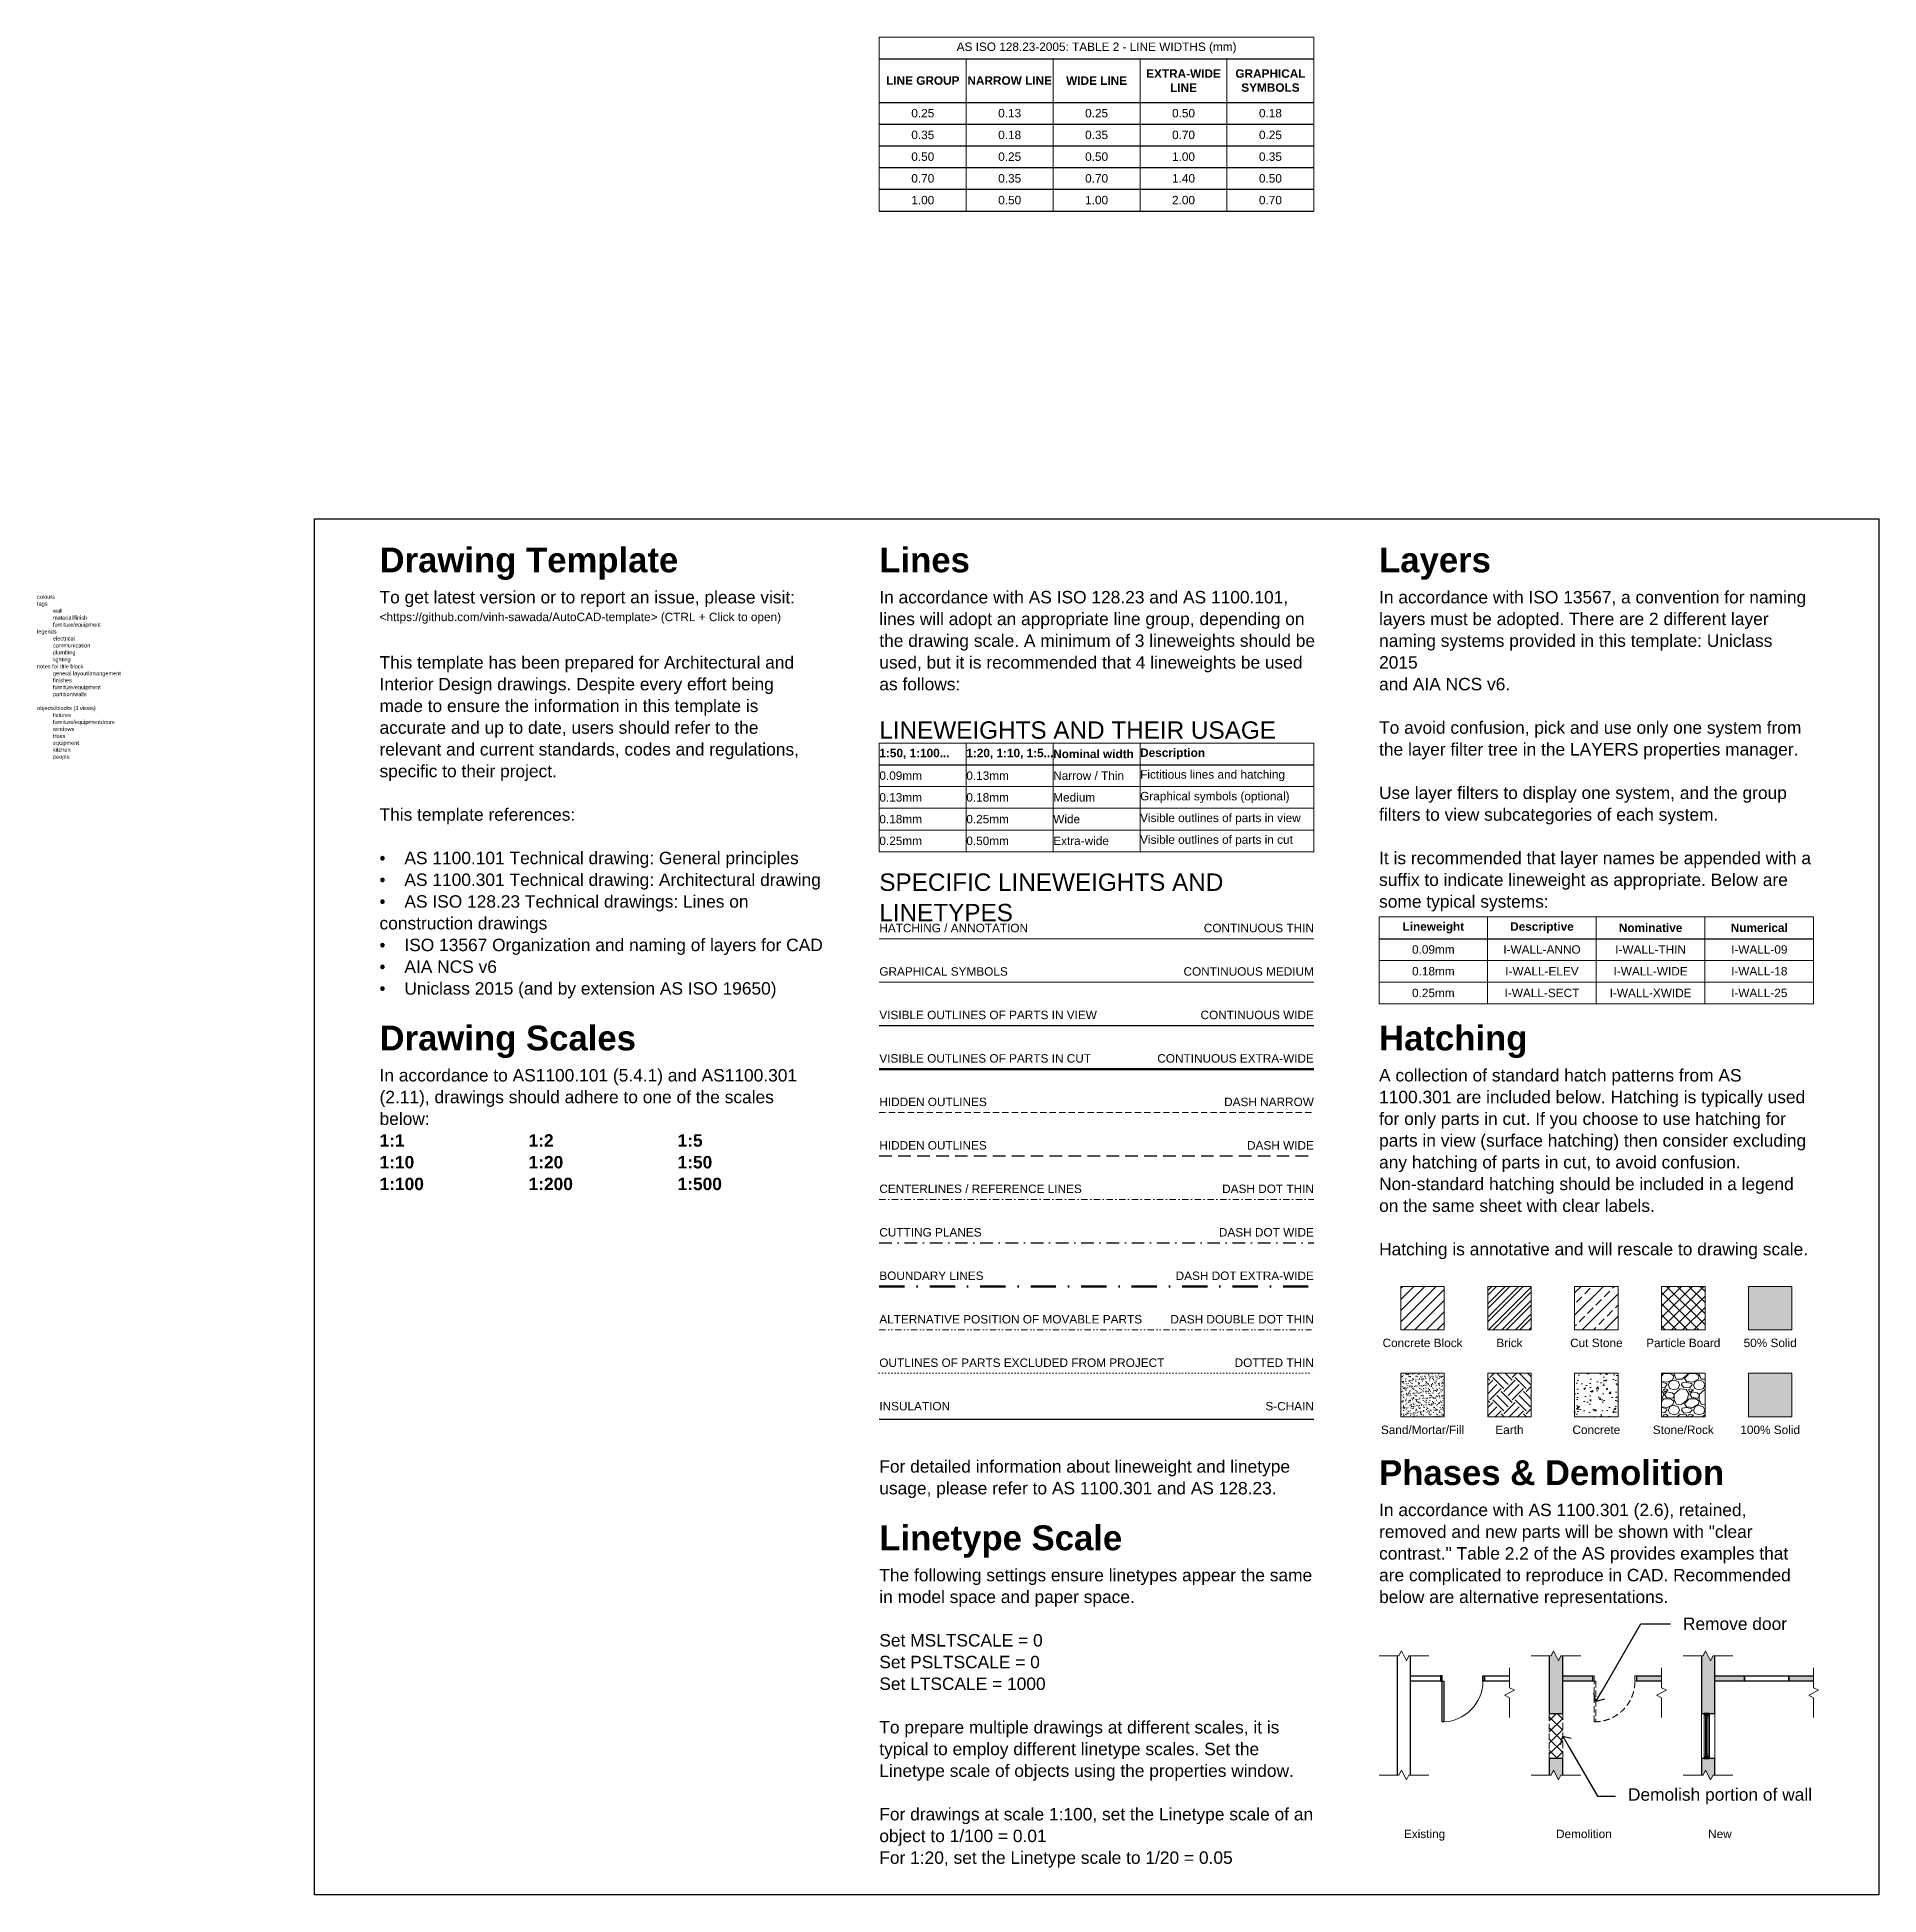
# Model space of a CAD drawing. Header units: millimetres. Extents: x 6670 to 127750, y 41694 to 79093.
# Drawn here: x 6670 to 43751, y 41694 to 79093 of the extents above; entities that cross this region are included whole.
import ezdxf
from ezdxf import colors
from ezdxf.entities.mleader import LeaderData, LeaderLine
from ezdxf.math import Vec2, Vec3

# ---------------------------------------------------------------- set-up
doc = ezdxf.new("R2010")
doc.units = ezdxf.units.MM
doc.header["$LTSCALE"] = 1000
for name, pattern in [('DASHDOT', [25.4, 12.7, -6.35, 0, -6.35]), ('DASHDOTX2', [50.8, 25.4, -12.7, 0, -12.7]), ('DASHDOTX4', [101.6, 50.8, -25.4, 0, -25.4]), ('DASHED', [19.05, 12.7, -6.35]), ('DASHEDX2', [38.1, 25.4, -12.7]), ('DIVIDE', [31.75, 12.7, -6.35, 0, -6.35, 0, -6.35]), ('DOT', [6.35, 0, -6.35])]:
    doc.linetypes.add(name, pattern=pattern)
for name, color, linetype, lineweight in [('I-E_25_10-WALLS_EXTERIOR_ELEV', 11, 'Continuous', 18), ('I-E_25_10-WALLS_EXTERIOR_SECT', 10, 'Continuous', 25), ('I-E_25_20-WALLS_INTERIOR_SECT', 10, 'Continuous', 25), ('I-E_25_30-DOORS_ANNO', 54, 'Continuous', 9), ('I-E_25_30-DOORS_SECT', 50, 'Continuous', 25), ('I-E_25_35-WINDOWS_ELEV', 91, 'Continuous', 18), ('I-E_25_35-WINDOWS_SECT', 90, 'Continuous', 25), ('I-E_25_40-GLAZING_SECT', 130, 'Continuous', 25), ('I-Z_20_10_00-ANNOTATION', 7, 'Continuous', 13), ('I-Z_20_40_00-HATCHING', 8, 'Continuous', 9), ('I-Z_20_80_00-SYMBOLS', 7, 'Continuous', 13), ('I-Z_30_90_00-SCHEDULES', 7, 'Continuous', 13), ('ID-E_25_00_DEMO_ANNO', 1, 'DASHED', 13), ('ID-E_25_00_DEMO_ELEMENTS', 1, 'DASHED', 18), ('ID-E_25_00_DEMO_HATCHING', 1, 'DASHED', 9)]:
    doc.layers.add(name, color=color, linetype=linetype, lineweight=lineweight)
doc.styles.add('1.7mm BOLD', font='HelveticaNowDisplay-Bold.ttf', dxfattribs={"height": 1.7})
doc.styles.add('1.7mm REGULAR', font='HelveticaNowDisplay-Regular.ttf', dxfattribs={"height": 1.7})
doc.styles.add('1.7mm THIN', font='HelveticaNowDisplay-Thin.ttf', dxfattribs={"height": 1.7})
doc.styles.add('2.5mm BOLD', font='HelveticaNowDisplay-Bold.ttf', dxfattribs={"height": 2.5})
doc.styles.add('2.5mm REGULAR', font='HelveticaNowDisplay-Regular.ttf', dxfattribs={"height": 2.5})
doc.styles.add('3.5mm THIN', font='HelveticaNowDisplay-Thin.ttf', dxfattribs={"height": 3.5})
doc.styles.add('5.0mm BOLD', font='HelveticaNowDisplay-Bold.ttf', dxfattribs={"height": 5})
doc.linetypes.add('BATTING', pattern='A,0.00254,-2.54,[134,ltypeshp.shx,S=2.54,R=0,X=-2.54,Y=0],-5.08,[134,ltypeshp.shx,S=2.54,R=180,X=2.54,Y=0],-2.54', length=10.16254)

msp = doc.modelspace()

# ---------------------------------------------------------------- texts
for s, insert, char_height, width, attachment_point, line_spacing_factor, style in [('Drawing Template', (13563.7, 68818.7), 500, 8750, 1, 1.05, '5.0mm BOLD'), ('Lines', (23626.2, 68818.7), 500, 8750, 1, 1.05, '5.0mm BOLD'), ('Layers', (33688.7, 68818.7), 500, 8750, 1, 1.05, '5.0mm BOLD'), ('To get latest version or to report an issue, please visit:', (13563.7, 67943.7), 250, 8750, 1, 1.05, '2.5mm REGULAR'), ('In accordance with AS ISO 128.23 and AS 1100.101, lines will adopt an appropriate line group, depending on the drawing scale. A minimum of 3 lineweights should be used, but it is recommended that 4 lineweights be used as follows:', (23626.2, 67943.7), 250, 8750, 1, 1.05, '2.5mm REGULAR'), ('In accordance with ISO 13567, a convention for naming layers must be adopted. There are 2 different layer naming systems provided in this template: Uniclass 2015\\Pand AIA NCS v6.\\P\\PTo avoid confusion, pick and use only one system from the layer filter tree in the LAYERS properties manager.\\P\\PUse layer filters to display one system, and the group filters to view subcategories of each system.\\P\\PIt is recommended that layer names be appended with a suffix to indicate lineweight as appropriate. Below are some typical systems:', (33688.7, 67943.7), 250, 8750, 1, 1.05, '2.5mm REGULAR'), ('<https://github.com/vinh-sawada/AutoCAD-template> (CTRL + Click to open)', (13563.7, 67506.2), 170, 8750, 1, 1.05, '1.7mm THIN'), ('This template has been prepared for Architectural and Interior Design drawings. Despite every effort being made to ensure the information in this template is accurate and up to date, users should refer to the relevant and current standards, codes and regulations, specific to their project.\\P\\PThis template references:\\P\\P\\pxt2;{\\fSymbol|b0|i0|c2|p18;·^I}AS 1100.101 Technical drawing: General principles\\P{\\fSymbol|b0|i0|c2|p18;·^I}AS 1100.301 Technical drawing: Architectural drawing\\P{\\fSymbol|b0|i0|c2|p18;·^I}AS ISO 128.23 Technical drawings: Lines on construction drawings\\P{\\fSymbol|b0|i0|c2|p18;·^I}ISO 13567 Organization and naming of layers for CAD\\P{\\fSymbol|b0|i0|c2|p18;·^I}AIA NCS v6\\P{\\fSymbol|b0|i0|c2|p18;·^I}Uniclass 2015 (and by extension AS ISO 19650)', (13563.7, 66631.2), 250, 8750, 1, 1.05, '2.5mm REGULAR'), ('LINEWEIGHTS AND THEIR USAGE', (23626.2, 65318.7), 350, 8750, 1, 1.05, '3.5mm THIN'), ('SPECIFIC LINEWEIGHTS AND LINETYPES', (23626.2, 62256.2), 350, 8750, 1, 1.05, '3.5mm THIN'), ('HATCHING / ANNOTATION\\P\\PGRAPHICAL SYMBOLS\\P\\PVISIBLE OUTLINES OF PARTS IN VIEW\\P\\PVISIBLE OUTLINES OF PARTS IN CUT\\P\\PHIDDEN OUTLINES\\P\\PHIDDEN OUTLINES\\P\\PCENTERLINES / REFERENCE LINES\\P\\PCUTTING PLANES\\P\\PBOUNDARY LINES\\P\\PALTERNATIVE POSITION OF MOVABLE PARTS\\P\\POUTLINES OF PARTS EXCLUDED FROM PROJECT\\P\\PINSULATION', (23626.2, 61243.7), 170, 7000, 1, 1.544118, '1.7mm REGULAR'), ('CONTINUOUS THIN\\P\\PCONTINUOUS MEDIUM\\P\\PCONTINUOUS WIDE\\P\\PCONTINUOUS EXTRA-WIDE\\P\\PDASH NARROW\\P\\PDASH WIDE\\P\\PDASH DOT THIN\\P\\PDASH DOT WIDE\\P\\PDASH DOT EXTRA-WIDE\\P\\PDASH DOUBLE DOT THIN\\P\\PDOTTED THIN\\P\\PS-CHAIN', (32376.2, 61243.7), 170, 3500, 3, 1.544118, '1.7mm THIN'), ('Drawing Scales', (13563.7, 59193.7), 500, 8750, 1, 1.05, '5.0mm BOLD'), ('Hatching', (33688.7, 59193.7), 500, 8750, 1, 1.05, '5.0mm BOLD'), ('In accordance to AS1100.101 (5.4.1) and AS1100.301 (2.11), drawings should adhere to one of the scales below:', (13563.7, 58318.7), 250, 8750, 1, 1.05, '2.5mm REGULAR'), ('A collection of standard hatch patterns from AS 1100.301 are included below. Hatching is typically used for only parts in cut. If you choose to use hatching for parts in view (surface hatching) then consider excluding any hatching of parts in cut, to avoid confusion. Non-standard hatching should be included in a legend on the same sheet with clear labels.\\P\\PHatching is annotative and will rescale to drawing scale.', (33688.7, 58318.7), 250, 8750, 1, 1.05, '2.5mm REGULAR'), ('\\pxt12,24;1:1^I1:2^I1:5\\P1:10^I1:20^I1:50\\P1:100^I1:200^I1:500', (13563.7, 57006.2), 250, 8750, 1, 1.05, '2.5mm BOLD'), ('Concrete\\~Block', (34564, 52891.2), 170, 1000, 2, 1.05, '1.7mm REGULAR'), ('Brick', (36313.7, 52891.2), 170, 1000, 2, 1.05, '1.7mm REGULAR'), ('Cut\\~Stone', (38063.7, 52891.2), 170, 1000, 2, 1.05, '1.7mm REGULAR'), ('Particle\\~Board', (39813.7, 52891.2), 170, 1000, 2, 1.05, '1.7mm REGULAR'), ('50%\\~Solid', (41563.7, 52891.2), 170, 1000, 2, 1.05, '1.7mm REGULAR'), ('Sand/Mortar/Fill', (34563.4, 51141.2), 170, 1000, 2, 1.05, '1.7mm REGULAR'), ('Earth', (36313.7, 51141.2), 170, 1000, 2, 1.05, '1.7mm REGULAR'), ('Concrete', (38063.4, 51141.2), 170, 1000, 2, 1.05, '1.7mm REGULAR'), ('Stone/Rock', (39813.4, 51141.2), 170, 1000, 2, 1.05, '1.7mm REGULAR'), ('100%\\~Solid', (41563.4, 51141.2), 170, 1000, 2, 1.05, '1.7mm REGULAR'), ('For detailed information about lineweight and linetype usage, please refer to AS 1100.301 and AS 128.23.', (23626.2, 50443.7), 250, 8750, 1, 1.05, '2.5mm REGULAR'), ('Phases & Demolition', (33688.7, 50443.7), 500, 8750, 1, 1.05, '5.0mm BOLD'), ('In accordance with AS 1100.301 (2.6), retained, removed and new parts will be shown with "clear contrast." Table 2.2 of the AS provides examples that are complicated to reproduce in CAD. Recommended below are alternative representations.', (33688.7, 49568.7), 250, 8750, 1, 1.05, '2.5mm REGULAR'), ('Linetype Scale', (23626.2, 49131.2), 500, 8750, 1, 1.05, '5.0mm BOLD'), ('The following settings ensure linetypes appear the same in model space and paper space.\\P\\PSet MSLTSCALE = 0\\PSet PSLTSCALE = 0\\PSet LTSCALE = 1000\\P\\PTo prepare multiple drawings at different scales, it is typical to employ different linetype scales. Set the Linetype scale of objects using the properties window.\\P\\PFor drawings at scale 1:100, set the Linetype scale of an object to 1/100 = 0.01\\PFor 1:20, set the Linetype scale to 1/20 = 0.05', (23626.2, 48256.2), 250, 8750, 1, 1.05, '2.5mm REGULAR'), ('Existing', (34188.7, 43006.2), 170, 1000, 1, 1.05, '1.7mm REGULAR'), ('Demolition', (37251.2, 43006.2), 170, 1000, 1, 1.05, '1.7mm REGULAR'), ('New', (40313.7, 43006.2), 170, 1000, 1, 1.05, '1.7mm REGULAR')]:
    msp.add_mtext(s, dxfattribs=dict(insert=insert, char_height=char_height, width=width, attachment_point=attachment_point, line_spacing_factor=line_spacing_factor, style=style))
at = {"insert": (6668, 68006.1), "char_height": 80, "attachment_point": 1, "line_spacing_factor": 1.05, "style": '3.5mm THIN'}
msp.add_mtext_dynamic_manual_height_columns('\\Pcolours\\Ptags\\P^Iwall\\P^Imaterial/finish\\P^Ifurniture/equipment\\Plegends\\P^Ielectrical\\P^Icommunication\\P^Iplumbing\\P^Ilighting\\Pnotes for title block\\P^Igeneral layout/arrangement\\P^Ifinishes\\P^Ifurniture/equipment\\P^Ipartition/walls\\P\\Pobjects/blocks (3 views)\\P^Ifixtures\\P^Ifurniture/equipmentdoors\\P^Iwindows\\P^Itrees\\P^Iequipment\\P^Ikitchen\\P^Ipeople', width=4190.686, gutter_width=250, heights=[0], dxfattribs=at)

# ---------------------------------------------------------------- blocks, each defined once
blk = doc.blocks.new('*T56')
at = {"layer": 'Defpoints', "color": 8, "linetype": 'ByBlock', "lineweight": 0, "transparency": 16777216}
for p, q in [((0, 0), (8750, 0)), ((0, 0), (0, -3500)), ((8750, 0), (8750, -3500)), ((1750, -437.5), (1750, -3500)), ((3500, -437.5), (3500, -3500)), ((5250, -437.5), (5250, -3500)), ((7000, -437.5), (7000, -3500))]:
    blk.add_line(p, q, dxfattribs=at)
at = {"layer": 'I-Z_30_90_00-SCHEDULES', "color": 0, "linetype": 'ByBlock', "lineweight": -2, "transparency": 16777216}
for p, q in [((0, -437.5), (8750, -437.5)), ((0, -1312.5), (8750, -1312.5)), ((0, -1750), (8750, -1750)), ((0, -2187.5), (8750, -2187.5)), ((0, -2625), (8750, -2625)), ((0, -3062.5), (8750, -3062.5)), ((0, -3500), (8750, -3500))]:
    blk.add_line(p, q, dxfattribs=at)
at = {"layer": 'I-Z_30_90_00-SCHEDULES', "color": 0, "transparency": 16777216, "char_height": 170, "attachment_point": 5}
for s, insert, width, style in [('AS ISO 128.23-2005: TABLE 2 - LINE WIDTHS (mm)', (4375, -218.75), 8747, '1.7mm THIN'), ('EXTRA-WIDE LINE', (6125, -875), 1747, '1.7mm BOLD'), ('GRAPHICAL SYMBOLS', (7875, -875), 1747, '1.7mm BOLD'), ('LINE GROUP', (875, -875), 1747, '1.7mm BOLD'), ('NARROW LINE', (2625, -875), 1747, '1.7mm BOLD'), ('WIDE LINE', (4375, -875), 1747, '1.7mm BOLD'), ('0.25', (875, -1531.25), 1747, '1.7mm REGULAR'), ('0.13', (2625, -1531.25), 1747, '1.7mm REGULAR'), ('0.25', (4375, -1531.25), 1747, '1.7mm REGULAR'), ('0.50', (6125, -1531.25), 1747, '1.7mm REGULAR'), ('0.18', (7875, -1531.25), 1747, '1.7mm REGULAR'), ('0.35', (875, -1968.75), 1747, '1.7mm REGULAR'), ('0.18', (2625, -1968.75), 1747, '1.7mm REGULAR'), ('0.35', (4375, -1968.75), 1747, '1.7mm REGULAR'), ('0.70', (6125, -1968.75), 1747, '1.7mm REGULAR'), ('0.25', (7875, -1968.75), 1747, '1.7mm REGULAR'), ('0.50', (875, -2406.25), 1747, '1.7mm REGULAR'), ('0.25', (2625, -2406.25), 1747, '1.7mm REGULAR'), ('0.50', (4375, -2406.25), 1747, '1.7mm REGULAR'), ('1.00', (6125, -2406.25), 1747, '1.7mm REGULAR'), ('0.35', (7875, -2406.25), 1747, '1.7mm REGULAR'), ('0.70', (875, -2843.75), 1747, '1.7mm REGULAR'), ('0.35', (2625, -2843.75), 1747, '1.7mm REGULAR'), ('0.70', (4375, -2843.75), 1747, '1.7mm REGULAR'), ('1.40', (6125, -2843.75), 1747, '1.7mm REGULAR'), ('0.50', (7875, -2843.75), 1747, '1.7mm REGULAR'), ('1.00', (875, -3281.25), 1747, '1.7mm REGULAR'), ('0.50', (2625, -3281.25), 1747, '1.7mm REGULAR'), ('1.00', (4375, -3281.25), 1747, '1.7mm REGULAR'), ('2.00', (6125, -3281.25), 1747, '1.7mm REGULAR'), ('0.70', (7875, -3281.25), 1747, '1.7mm REGULAR')]:
    blk.add_mtext(s, dxfattribs=dict(at, insert=insert, width=width, style=style))
blk = doc.blocks.new('*T75')
at = {"layer": 'Defpoints', "color": 8, "linetype": 'ByBlock', "lineweight": 0, "transparency": 16777216}
for p, q in [((0, 0), (8750, 0)), ((0, 0), (0, -1750)), ((2187.5, 0), (2187.5, -1750)), ((4375, 0), (4375, -1750)), ((6562.5, 0), (6562.5, -1750)), ((8750, 0), (8750, -1750)), ((0, -875), (8750, -875)), ((0, -1312.5), (8750, -1312.5)), ((0, -1750), (8750, -1750))]:
    blk.add_line(p, q, dxfattribs=at)
at = {"layer": 'I-Z_30_90_00-SCHEDULES', "color": 0, "linetype": 'ByBlock', "lineweight": -2, "transparency": 16777216}
blk.add_line((0, -437.5), (8750, -437.5), dxfattribs=at)
at = {"layer": 'I-Z_30_90_00-SCHEDULES', "color": 0, "transparency": 16777216, "char_height": 170, "width": 2184.5, "attachment_point": 5}
for s, insert, style in [('Lineweight', (1093.75, -218.75), '1.7mm BOLD'), ('Descriptive', (3281.25, -218.75), '1.7mm BOLD'), ('Nominative', (5468.75, -218.75), '1.7mm BOLD'), ('Numerical', (7656.25, -218.75), '1.7mm BOLD'), ('0.09mm', (1093.75, -656.25), '1.7mm REGULAR'), ('I-WALL-ANNO', (3281.25, -656.25), '1.7mm REGULAR'), ('I-WALL-THIN', (5468.75, -656.25), '1.7mm REGULAR'), ('I-WALL-09', (7656.25, -656.25), '1.7mm REGULAR'), ('0.18mm', (1093.75, -1093.75), '1.7mm REGULAR'), ('I-WALL-ELEV', (3281.25, -1093.75), '1.7mm REGULAR'), ('I-WALL-WIDE', (5468.75, -1093.75), '1.7mm REGULAR'), ('I-WALL-18', (7656.25, -1093.75), '1.7mm REGULAR'), ('0.25mm', (1093.75, -1531.25), '1.7mm REGULAR'), ('I-WALL-SECT', (3281.25, -1531.25), '1.7mm REGULAR'), ('I-WALL-XWIDE', (5468.75, -1531.25), '1.7mm REGULAR'), ('I-WALL-25', (7656.25, -1531.25), '1.7mm REGULAR')]:
    blk.add_mtext(s, dxfattribs=dict(at, insert=insert, style=style))
blk = doc.blocks.new('*T76')
at = {"layer": 'Defpoints', "color": 8, "linetype": 'ByBlock', "lineweight": 0, "transparency": 16777216}
for p, q in [((0, 0), (8750, 0)), ((0, 0), (0, -2187.5)), ((1750, 0), (1750, -2187.5)), ((3500, 0), (3500, -2187.5)), ((5250, 0), (5250, -2187.5)), ((8750, 0), (8750, -2187.5)), ((0, -875), (8750, -875)), ((0, -1312.5), (8750, -1312.5)), ((0, -1750), (8750, -1750)), ((0, -2187.5), (8750, -2187.5))]:
    blk.add_line(p, q, dxfattribs=at)
at = {"layer": 'I-Z_30_90_00-SCHEDULES', "color": 0, "linetype": 'ByBlock', "lineweight": -2, "transparency": 16777216}
blk.add_line((0, -437.5), (8750, -437.5), dxfattribs=at)
at = {"layer": 'I-Z_30_90_00-SCHEDULES', "color": 0, "transparency": 16777216, "char_height": 170, "attachment_point": 4}
for s, insert, width, style in [('1:50, 1:100...', (1.5, -218.75), 1747, '1.7mm BOLD'), ('1:20, 1:10, 1:5...', (1751.5, -218.75), 1747, '1.7mm BOLD'), ('Nominal width', (3501.5, -218.75), 1747, '1.7mm BOLD'), ('Description', (5251.5, -218.75), 3497, '1.7mm BOLD'), ('0.09mm', (1.5, -656.25), 1747, '1.7mm REGULAR'), ('0.13mm', (1751.5, -656.25), 1747, '1.7mm REGULAR'), ('Narrow / Thin', (3501.5, -656.25), 1747, '1.7mm REGULAR'), ('Fictitious lines and hatching', (5251.5, -656.25), 3497, '1.7mm REGULAR'), ('0.13mm', (1.5, -1093.75), 1747, '1.7mm REGULAR'), ('0.18mm', (1751.5, -1093.75), 1747, '1.7mm REGULAR'), ('Medium', (3501.5, -1093.75), 1747, '1.7mm REGULAR'), ('Graphical symbols (optional)', (5251.5, -1093.75), 3497, '1.7mm REGULAR'), ('0.18mm', (1.5, -1531.25), 1747, '1.7mm REGULAR'), ('0.25mm', (1751.5, -1531.25), 1747, '1.7mm REGULAR'), ('Wide', (3501.5, -1531.25), 1747, '1.7mm REGULAR'), ('Visible outlines of parts in view', (5251.5, -1531.25), 3497, '1.7mm REGULAR'), ('Visible outlines of parts in cut', (5251.5, -1968.75), 3497, '1.7mm REGULAR'), ('0.25mm', (1.5, -1968.75), 1747, '1.7mm REGULAR'), ('0.50mm', (1751.5, -1968.75), 1747, '1.7mm REGULAR'), ('Extra-wide', (3501.5, -1968.75), 1747, '1.7mm REGULAR')]:
    blk.add_mtext(s, dxfattribs=dict(at, insert=insert, width=width, style=style))
blk = doc.blocks.new('*U120')
at = {"color": 0, "linetype": 'ByBlock', "lineweight": -2, "ltscale": 0.01, "transparency": 16777216}
blk.add_lwpolyline([(-5, 0), (-1, 0), (-0.5, 1), (0.5, -1), (1, 0), (5, 0)], dxfattribs=at)
blk = doc.blocks.new('*U162')
at = {"layer": 'I-E_25_30-DOORS_ANNO', "ltscale": 0.01}
blk.add_arc((0, 0), 820, 270, 0, dxfattribs=at)
at = {"layer": 'I-E_25_30-DOORS_SECT', "ltscale": 0.01}
for points in [[(0, 0), (0, 110), (-35, 110), (-35, 0)], [(0, 0), (35, 0), (35, -820), (0, -820)], [(820, 0), (820, 110), (855, 110), (855, 0)]]:
    blk.add_lwpolyline(points, close=True, dxfattribs=at)
blk = doc.blocks.new('*U123')
at = {"layer": 'I-E_25_35-WINDOWS_ELEV'}
for points in [[(35, 110), (875, 110), (875, 0), (35, 0)], [(70, 30), (840, 30), (840, 80), (70, 80)]]:
    blk.add_lwpolyline(points, close=True, dxfattribs=at)
at = {"layer": 'I-E_25_35-WINDOWS_SECT'}
for points in [[(0, 0), (35, 0), (35, 110), (0, 110)], [(35, 30), (70, 30), (70, 80), (35, 80)], [(840, 30), (875, 30), (875, 80), (840, 80)], [(875, 0), (910, 0), (910, 110), (875, 110)]]:
    blk.add_lwpolyline(points, close=True, dxfattribs=at)
at = {"layer": 'I-E_25_40-GLAZING_SECT'}
blk.add_line((840, 55), (70, 55), dxfattribs=at)
blk = doc.blocks.new('_Open90')
at = {"color": 0, "linetype": 'ByBlock', "lineweight": -2}
for p, q in [((0, 0), (-1, 0)), ((-0.5, 0.5), (0, 0)), ((0, 0), (-0.5, -0.5))]:
    blk.add_line(p, q, dxfattribs=at)

# ---------------------------------------------------------------- hatches: boundary and pattern name
at = {"layer": 'I-Z_20_40_00-HATCHING', "transparency": 33554687}
h = msp.add_hatch(dxfattribs=at)
h.set_pattern_fill('ANSI31', color=256, scale=0.5)
h.set_pattern_definition([(45, (7e-12, -875), (-112.2532, 112.2532), [])])
h.paths.add_polyline_path([(35001.2, 53943.7), (34126.2, 53943.7), (34126.2, 53068.7), (35001.2, 53068.7)])
h = msp.add_hatch(dxfattribs=at)
h.set_pattern_fill('ANSI32', color=256, scale=0.2)
h.set_pattern_definition([(45, (7e-12, -875), (-134.70384, 134.70384), []), (45, (89.8, -875), (-134.70384, 134.70384), [])])
h.paths.add_polyline_path([(36751.2, 53943.7), (35876.2, 53943.7), (35876.2, 53068.7), (36751.2, 53068.7)])
h = msp.add_hatch(dxfattribs=at)
h.set_pattern_fill('ANSI33', color=256, scale=0.5)
h.set_pattern_definition([(45, (7e-12, -875), (-224.5064, 224.5064), []), (45, (224.5, -875), (-224.5064, 224.5064), [158.75, -79.375])])
h.paths.add_polyline_path([(38501.2, 53943.7), (37626.2, 53943.7), (37626.2, 53068.7), (38501.2, 53068.7)])
h = msp.add_hatch(dxfattribs=at)
h.set_pattern_fill('ANSI37', color=256, scale=0.5)
h.set_pattern_definition([(45, (7e-12, -875), (-112.2532, 112.2532), []), (135, (7e-12, -875), (-112.2532, -112.2532), [])])
h.paths.add_polyline_path([(40251.2, 53943.7), (39376.2, 53943.7), (39376.2, 53068.7), (40251.2, 53068.7)])
at = {"layer": 'I-Z_20_40_00-HATCHING', "transparency": 33554559}
h = msp.add_hatch(color=256, dxfattribs=at)
h.dxf.hatch_style = 1
h.paths.add_polyline_path([(41126.2, 53068.7), (42001.2, 53068.7), (42001.2, 53943.7), (41126.2, 53943.7)])
at = {"layer": 'I-Z_20_40_00-HATCHING', "transparency": 33554687}
h = msp.add_hatch(dxfattribs=at)
h.set_pattern_fill('AR-SAND', color=256, scale=0.02)
h.set_pattern_definition([(37.5, (7e-12, -875), (-3.20006, 97.88265), [0, -77.216, 0, -86.36, 0, -82.55]), (7.5, (7e-12, -875), (89.90466, 143.36502), [0, -41.656, 0, -69.596, 0, -26.67]), (327.5, (-62.48, -875), (158.19847, 0.28744), [0, -25.4, 0, -91.44, 0, -119.38]), (317.5, (-62.48, -875), (152.7113, 44.58586), [0, -12.7, 0, -59.944, 0, -68.58])])
h.paths.add_polyline_path([(35001.2, 52193.7), (34126.2, 52193.7), (34126.2, 51318.7), (35001.2, 51318.7)])
h = msp.add_hatch(dxfattribs=at)
h.set_pattern_fill('EARTH', color=256, scale=0.5, angle=45)
h.set_pattern_definition([(45, (7e-12, -875), (0, 449.0128), [317.5, -317.5]), (45, (-84.2, -790.8), (0, 449.0128), [317.5, -317.5]), (45, (-168.38, -706.62), (0, 449.0128), [317.5, -317.5]), (135, (-168.38, -650.5), (-449.0128, 0), [317.5, -317.5]), (135, (-84.2, -566.3), (-449.0128, 0), [317.5, -317.5]), (135, (7e-12, -482.1), (-449.0128, 0), [317.5, -317.5])])
h.paths.add_polyline_path([(36751.2, 52193.7), (35876.2, 52193.7), (35876.2, 51318.7), (36751.2, 51318.7)])
h = msp.add_hatch(dxfattribs=at)
h.set_pattern_fill('AR-CONC', color=256, scale=0.02)
h.set_pattern_definition([(50, (7e-12, -875), (364.3693, -31.8782), [38.1, -419.1]), (355, (7e-12, -875), (-70.4868, 382.1137), [30.48, -335.2812]), (100.45144, (30.36, -877.66), (293.8825, 350.2355), [32.38, -356.1805]), (46.1842, (7e-12, -773.4), (542.158, -84.0847), [57.15, -628.65]), (96.6356, (45.2, -780.4), (474.8083, 494.8522), [48.57, -534.271]), (351.1842, (7e-12, -773.4), (474.8083, 494.8522), [45.72, -502.9195]), (21, (50.8, -798.8), (303.2288, -204.5304), [38.1, -419.1]), (326, (50.8, -798.8), (123.604, 368.376), [30.48, -335.28]), (71.45144, (76.07, -815.84), (426.8328, 163.8455), [32.38, -356.1799]), (37.5, (7e-12, -875), (6.1772, 169.11008), [0, -331.216, 0, -340.36, 0, -336.55]), (7.5, (7e-12, -875), (133.6393, 200.36115), [0, -194.056, 0, -323.596, 0, -128.27]), (327.5, (-113.28, -875), (271.1812, -11.4575), [0, -127, 0, -396.24, 0, -525.78]), (317.5, (-164.08, -875), (296.2584, 50.853), [0, -165.1, 0, -263.144, 0, -373.38])])
h.paths.add_polyline_path([(38501.2, 52193.7), (37626.2, 52193.7), (37626.2, 51318.7), (38501.2, 51318.7)])
h = msp.add_hatch(dxfattribs=at)
h.set_pattern_fill('GRAVEL', color=256, scale=0.2)
h.set_pattern_definition([(228.01279, (365.76, -367), (-4064, -4572), [68.3443, -6766.0967]), (184.96974, (320.04, -417.8), (6095.9999976, 508.000029), [117.281, -11610.8098]), (132.510447, (203.2, -427.96), (5080.000002, -5587.999998), [82.6963, -8186.9446]), (267.27369, (5.08, -554.96), (508.000001, 10160), [106.801, -10573.2875]), (292.833654, (7e-12, -661.64), (-2540, 6096), [104.7267, -10367.9615]), (357.27369, (40.64, -758.16), (-10160, 508.000001), [106.801, -10573.2875]), (37.69424, (147.32, -763.24), (-6603.9999997, -5080.0000004), [141.2387, -13982.623]), (72.25533, (259.08, -676.88), (3556.000001, 11175.9999997), [133.344, -13201.0513]), (121.429566, (299.72, -549.88), (-4064.000001, 6604), [107.1626, -10609.109]), (175.23636, (243.84, -458.44), (5588, -508), [122.3427, -5994.7874]), (222.397438, (121.92, -448.28), (-6096, -5588.0000002), [158.2156, -15663.3545]), (138.814075, (508, -560.04), (-3556, 3048), [54.001, -5346.113]), (171.469234, (467.36, -524.48), (6604, -1015.999999), [102.7364, -10170.9278]), (225, (365.76, -509.24), (-7e-14, -508), [71.842, -646.5786]), (203.19859, (330.2, -448.28), (2540, 1016), [38.6883, -3830.1245]), (291.80141, (294.64, -463.52), (-508, 1524), [54.713, -2680.9506]), (30.96376, (314.96, -514.32), (1524, 1016), [88.864, -2873.2596]), (161.56505, (391.16, -468.6), (1016, -508), [64.2574, -1542.1796]), (16.38954, (7e-12, -463.52), (5080, 1524), [90.0176, -8911.7653]), (70.346176, (86.36, -438.12), (-2032, -5588), [75.5198, -7476.443]), (293.19859, (391.16, -367), (-1016, 2540), [77.376, -3791.4367]), (343.61046, (421.64, -438.12), (-5080, 1524), [90.0176, -8911.7653]), (339.44395, (7e-12, -778.48), (-2540, 1016), [86.807, -4253.547]), (294.77514, (81.28, -808.96), (-2540.000003, 5587.999999), [72.7344, -7200.7187]), (66.80141, (396.24, -875), (1016, 2540), [77.376, -3791.4367]), (17.354025, (426.72, -803.88), (-6604, -2032), [85.1565, -8430.4752]), (69.44395, (147.32, -875), (-1016, -2540), [43.4035, -4296.9504]), (101.30993, (365.76, -875), (-508, 2032), [25.903, -2564.399]), (165.96376, (360.68, -849.6), (1524, -508), [104.7267, -1989.811]), (186.009006, (259.08, -824.2), (5080, 508), [97.0534, -9608.273]), (303.69007, (314.96, -560.04), (-508, 1016), [73.2648, -1758.3553]), (353.157227, (355.6, -621), (8636, -1015.9999995), [127.9114, -12663.2018]), (60.9454, (482.6, -636.24), (-2032, -3556), [52.3016, -5177.8785]), (90, (508, -590.5), (-508, 508), [30.48, -477.52]), (120.25644, (248.92, -808.96), (2032, -3556), [70.5734, -6986.788]), (48.01279, (213.36, -748), (4064, 4572), [136.6886, -6697.7524]), (0, (304.8, -646.4), (508, 508), [132.08, -375.92]), (325.304846, (436.88, -646.4), (5080.000002, -3555.999997), [80.322, -7951.8633]), (254.0546, (502.92, -692.12), (-508, -2032), [73.966, -3624.33]), (207.645975, (482.6, -763.24), (-9652.0000004, -5079.999999), [120.429, -11922.493]), (175.42608, (375.92, -819.12), (-6604, 508), [127.406, -12613.1693])])
h.paths.add_polyline_path([(40251.2, 52193.7), (39376.2, 52193.7), (39376.2, 51318.7), (40251.2, 51318.7)])
h = msp.add_hatch(color=256, dxfattribs=at)
h.dxf.hatch_style = 1
h.paths.add_polyline_path([(42001.2, 51318.7), (42001.2, 52193.7), (41126.2, 52193.7), (41126.2, 51318.7)])
at = {"layer": 'I-Z_20_40_00-HATCHING', "transparency": 33554559}
h = msp.add_hatch(color=256, dxfattribs=at)
h.dxf.hatch_style = 1
h.paths.add_polyline_path([(37116.2, 45346.2), (37386.2, 45346.2), (37386.2, 46506.2), (37351.2, 46506.2), (37301.2, 46406.2), (37201.2, 46606.2), (37151.2, 46506.2), (37116.2, 46506.2)])
h.paths.add_polyline_path([(37201.2, 44206.2), (37301.2, 44006.2), (37351.2, 44106.2), (37386.2, 44106.2), (37386.2, 44436.2), (37116.2, 44436.2), (37116.2, 44106.2), (37151.2, 44106.2)])
h = msp.add_hatch(color=256, dxfattribs=at)
h.dxf.hatch_style = 1
h.paths.add_polyline_path([(41048.7, 46106.2), (40448.7, 46106.2), (40448.7, 45996.2), (41048.7, 45996.2)])
h.paths.add_polyline_path([(41938.7, 46106.2), (41938.7, 45996.2), (42438.7, 45996.2), (42438.7, 46106.2)])
h.paths.add_polyline_path([(40178.7, 45346.2), (40448.7, 45346.2), (40448.7, 46506.2), (40413.7, 46506.2), (40363.7, 46406.2), (40263.7, 46606.2), (40213.7, 46506.2), (40178.7, 46506.2)])
h.paths.add_polyline_path([(40263.7, 44206.2), (40363.7, 44006.2), (40413.7, 44106.2), (40448.7, 44106.2), (40448.7, 44436.2), (40178.7, 44436.2), (40178.7, 44106.2), (40213.7, 44106.2)])
h = msp.add_hatch(color=256, dxfattribs=at)
h.dxf.hatch_style = 1
h.paths.add_polyline_path([(37986.2, 46106.2), (37386.2, 46106.2), (37386.2, 45996.2), (37986.2, 45996.2)])
h.paths.add_polyline_path([(38876.2, 46106.2), (38876.2, 45996.2), (39376.2, 45996.2), (39376.2, 46106.2)])
at = {"layer": 'ID-E_25_00_DEMO_HATCHING', "transparency": 33554687}
h = msp.add_hatch(dxfattribs=at)
h.set_pattern_fill('ANSI37', color=256, scale=0.5)
h.set_pattern_definition([(45, (0, 0), (-112.2532, 112.2532), []), (135, (0, 0), (-112.2532, -112.2532), [])])
h.paths.add_polyline_path([(37386.2, 45346.2), (37116.2, 45346.2), (37116.2, 44436.2), (37386.2, 44436.2)])

# ---------------------------------------------------------------- linework, layer by layer
at = {"linetype": 'Continuous', "lineweight": 13, "ltscale": 0.01}
msp.add_line((23626.2, 60943.7), (32376.2, 60943.7), dxfattribs=at)
at = {"linetype": 'Continuous', "lineweight": 18, "ltscale": 0.01}
msp.add_line((23626.2, 60068.7), (32376.2, 60068.7), dxfattribs=at)
at = {"linetype": 'Continuous', "lineweight": 25, "ltscale": 0.01}
msp.add_line((23626.2, 59193.7), (32376.2, 59193.7), dxfattribs=at)
at = {"linetype": 'Continuous', "lineweight": 50, "ltscale": 0.01}
msp.add_line((23626.2, 58318.7), (32376.2, 58318.7), dxfattribs=at)
at = {"linetype": 'DASHED', "lineweight": 13, "ltscale": 0.01}
msp.add_line((23626.2, 57443.7), (32376.2, 57443.7), dxfattribs=at)
at = {"linetype": 'DASHEDX2', "lineweight": 25, "ltscale": 0.01}
msp.add_line((23626.2, 56568.7), (32376.2, 56568.7), dxfattribs=at)
at = {"linetype": 'DASHDOT', "lineweight": 13, "ltscale": 0.01}
msp.add_line((23626.2, 55693.7), (32376.2, 55693.7), dxfattribs=at)
at = {"linetype": 'DASHDOTX2', "lineweight": 25, "ltscale": 0.01}
msp.add_line((23626.2, 54818.7), (32376.2, 54818.7), dxfattribs=at)
at = {"linetype": 'DASHDOTX4', "lineweight": 50, "ltscale": 0.01}
msp.add_line((23626.2, 53943.7), (32376.2, 53943.7), dxfattribs=at)
at = {"linetype": 'DIVIDE', "lineweight": 13, "ltscale": 0.01}
msp.add_line((23626.2, 53068.7), (32376.2, 53068.7), dxfattribs=at)
at = {"linetype": 'DOT', "lineweight": 13, "ltscale": 0.01}
msp.add_line((23626.2, 52193.7), (32376.2, 52193.7), dxfattribs=at)
at = {"linetype": 'BATTING', "lineweight": -3, "ltscale": 0.01}
msp.add_line((23626.2, 51268.7), (32376.2, 51268.7), dxfattribs=at)
msp.add_lwpolyline([(12251.6, 69393.4), (43751.2, 69393.4), (43751.2, 41693.7), (12251.6, 41693.7)], close=True)
at = {"layer": 'I-E_25_10-WALLS_EXTERIOR_ELEV'}
msp.add_lwpolyline([(40178.7, 45346.2), (40448.7, 45346.2), (40448.7, 44436.2), (40178.7, 44436.2)], close=True, dxfattribs=at)
at = {"layer": 'I-E_25_10-WALLS_EXTERIOR_SECT'}
for p, q in [((34053.7, 46506.2), (34053.7, 44106.2)), ((34323.7, 44106.2), (34323.7, 46506.2))]:
    msp.add_line(p, q, dxfattribs=at)
for points in [[(37116.2, 46506.2), (37116.2, 45346.2), (37386.2, 45346.2), (37386.2, 46506.2)], [(40178.7, 46506.2), (40178.7, 45346.2), (40448.7, 45346.2), (40448.7, 46506.2)], [(37386.2, 44106.2), (37386.2, 44436.2), (37116.2, 44436.2), (37116.2, 44106.2)], [(40448.7, 44106.2), (40448.7, 44436.2), (40178.7, 44436.2), (40178.7, 44106.2)]]:
    msp.add_lwpolyline(points, dxfattribs=at)
at = {"layer": 'I-E_25_20-WALLS_INTERIOR_SECT'}
for points in [[(34323.7, 46106.2), (34923.7, 46106.2), (34923.7, 45996.2), (34323.7, 45996.2)], [(37386.2, 46106.2), (37986.2, 46106.2), (37986.2, 45996.2), (37386.2, 45996.2)], [(40448.7, 46106.2), (41048.7, 46106.2), (41048.7, 45996.2), (40448.7, 45996.2)], [(41048.7, 46106.2), (41938.7, 46106.2), (41938.7, 45996.2), (41048.7, 45996.2)]]:
    msp.add_lwpolyline(points, close=True, dxfattribs=at)
for points in [[(36313.7, 45996.2), (35813.7, 45996.2), (35813.7, 46106.2), (36313.7, 46106.2)], [(39376.2, 45996.2), (38876.2, 45996.2), (38876.2, 46106.2), (39376.2, 46106.2)], [(42438.7, 45996.2), (41938.7, 45996.2), (41938.7, 46106.2), (42438.7, 46106.2)]]:
    msp.add_lwpolyline(points, dxfattribs=at)
at = {"layer": 'I-Z_20_80_00-SYMBOLS'}
for points in [[(34126.2, 53068.7), (35001.2, 53068.7), (35001.2, 53943.7), (34126.2, 53943.7)], [(35876.2, 53068.7), (36751.2, 53068.7), (36751.2, 53943.7), (35876.2, 53943.7)], [(37626.2, 53068.7), (38501.2, 53068.7), (38501.2, 53943.7), (37626.2, 53943.7)], [(39376.2, 53068.7), (40251.2, 53068.7), (40251.2, 53943.7), (39376.2, 53943.7)], [(41126.2, 53068.7), (42001.2, 53068.7), (42001.2, 53943.7), (41126.2, 53943.7)], [(34126.2, 51318.7), (35001.2, 51318.7), (35001.2, 52193.7), (34126.2, 52193.7)], [(35876.2, 51318.7), (36751.2, 51318.7), (36751.2, 52193.7), (35876.2, 52193.7)], [(37626.2, 51318.7), (38501.2, 51318.7), (38501.2, 52193.7), (37626.2, 52193.7)], [(39376.2, 51318.7), (40251.2, 51318.7), (40251.2, 52193.7), (39376.2, 52193.7)], [(41126.2, 51318.7), (42001.2, 51318.7), (42001.2, 52193.7), (41126.2, 52193.7)]]:
    msp.add_lwpolyline(points, close=True, dxfattribs=at)
at = {"layer": 'ID-E_25_00_DEMO_ELEMENTS', "ltscale": 0.01}
for points in [[(38021.2, 45996.2), (38021.2, 46106.2), (37986.2, 46106.2), (37986.2, 45996.2)], [(38841.2, 45996.2), (38841.2, 46106.2), (38876.2, 46106.2), (38876.2, 45996.2)], [(38021.2, 45996.2), (38056.2, 45996.2), (38056.2, 45176.2), (38021.2, 45176.2)], [(37116.2, 45346.2), (37386.2, 45346.2), (37386.2, 44436.2), (37116.2, 44436.2)]]:
    msp.add_lwpolyline(points, close=True, dxfattribs=at)
msp.add_arc((38021.2, 45996.2), 820, 270, 0, dxfattribs=at)

# ---------------------------------------------------------------- block references
for name, p in [('*T56', (23626.2, 79093.2)), ('*T76', (23626.2, 64881.2)), ('*T75', (33687.2, 61381.2)), ('*U162', (34958.7, 45996.2))]:
    msp.add_blockref(name, p)
at = {"rotation": 270.0000000000007}
msp.add_blockref('*U123', (40233.7, 45346.2), dxfattribs=at)
at = {"layer": 'I-Z_20_10_00-ANNOTATION', "xscale": 100, "yscale": 100, "zscale": 100}
for p in [(34188.7, 46506.2), (37251.2, 46506.2), (40313.7, 46506.2), (34188.7, 44106.2), (37251.2, 44106.2), (40313.7, 44106.2)]:
    msp.add_blockref('*U120', p, dxfattribs=at)
at = {"layer": 'I-Z_20_10_00-ANNOTATION', "xscale": 100, "yscale": 100, "zscale": 100, "rotation": 270}
for p in [(36313.7, 45761.2), (39376.2, 45761.2), (42438.7, 45761.2)]:
    msp.add_blockref('*U120', p, dxfattribs=at)

msp.set_redraw_order([(e.dxf.handle, doc.entitydb.next_handle()) for e in msp.query("TEXT MTEXT ATTDEF DIMENSION ARC_DIMENSION")])  # texts and dimensions are drawn at this point

# ---------------------------------------------------------------- leaders
at = {"layer": 'ID-E_25_00_DEMO_ANNO'}
ml = msp.add_multileader_mtext('Standard', dxfattribs=at)
ml.set_content('Remove door', color=256, style='2.5mm REGULAR')
ml.set_leader_properties()
ml.set_arrow_properties(name='OPEN90')
ml.build(insert=Vec2(0, 0))
ml.multileader.update_dxf_attribs({"dogleg_length": 1.25, "arrow_head_size": 250, "scale": 100})
ctx = ml.context
ctx.base_point, ctx.scale, ctx.char_height, ctx.arrow_head_size, ctx.landing_gap_size, ctx.plane_origin = Vec3(39556.3, 47149.5), 100, 250, 250, 250, Vec3(38056.2, 45586.2)
notes = []
notes.append((ctx, [(0, (1, 1, 0), (39431.1, 47149.5), (1, 0), 125.3, [(0, [(38056.2, 45586.2), (38958.8, 47149.5)], 0, [])])]))
ctx.mtext.insert, ctx.mtext.flow_direction = Vec3(39806.3, 47276.6), 5
ml = msp.add_multileader_mtext('Standard', dxfattribs=at)
ml.set_content('Demolish portion of wall', color=256, style='2.5mm REGULAR')
ml.set_leader_properties()
ml.set_arrow_properties(name='OPEN90')
ml.build(insert=Vec2(0, 0))
ml.multileader.update_dxf_attribs({"dogleg_length": 17.5, "arrow_head_size": 250, "scale": 100})
ctx = ml.context
ctx.base_point, ctx.scale, ctx.char_height, ctx.arrow_head_size, ctx.landing_gap_size, ctx.plane_origin = Vec3(38449.2, 43679.5), 100, 250, 250, 250, Vec3(37386.2, 44891.2)
notes.append((ctx, [(0, (1, 1, 0), (38324, 43679.5), (1, 0), 125.3, [(0, [(37386.2, 44891.2), (38085.8, 43679.5)], 0, [])])]))
ctx.mtext.insert, ctx.mtext.flow_direction = Vec3(38699.2, 43838.9), 5
for ctx, leaders in notes:
    for number, flags, end, landing, length, lines in leaders:
        leader = LeaderData()
        leader.index, (leader.has_last_leader_line, leader.has_dogleg_vector, leader.attachment_direction) = number, flags
        leader.last_leader_point, leader.dogleg_vector, leader.dogleg_length = Vec3(end), Vec3(landing), length
        for number, points, colour, breaks in lines:
            line = LeaderLine()
            line.index, line.vertices, line.color, line.breaks = number, Vec3.list(points), colors.encode_raw_color(colour), breaks
            leader.lines.append(line)
        ctx.leaders.append(leader)

doc.saveas('drawing.dxf')
